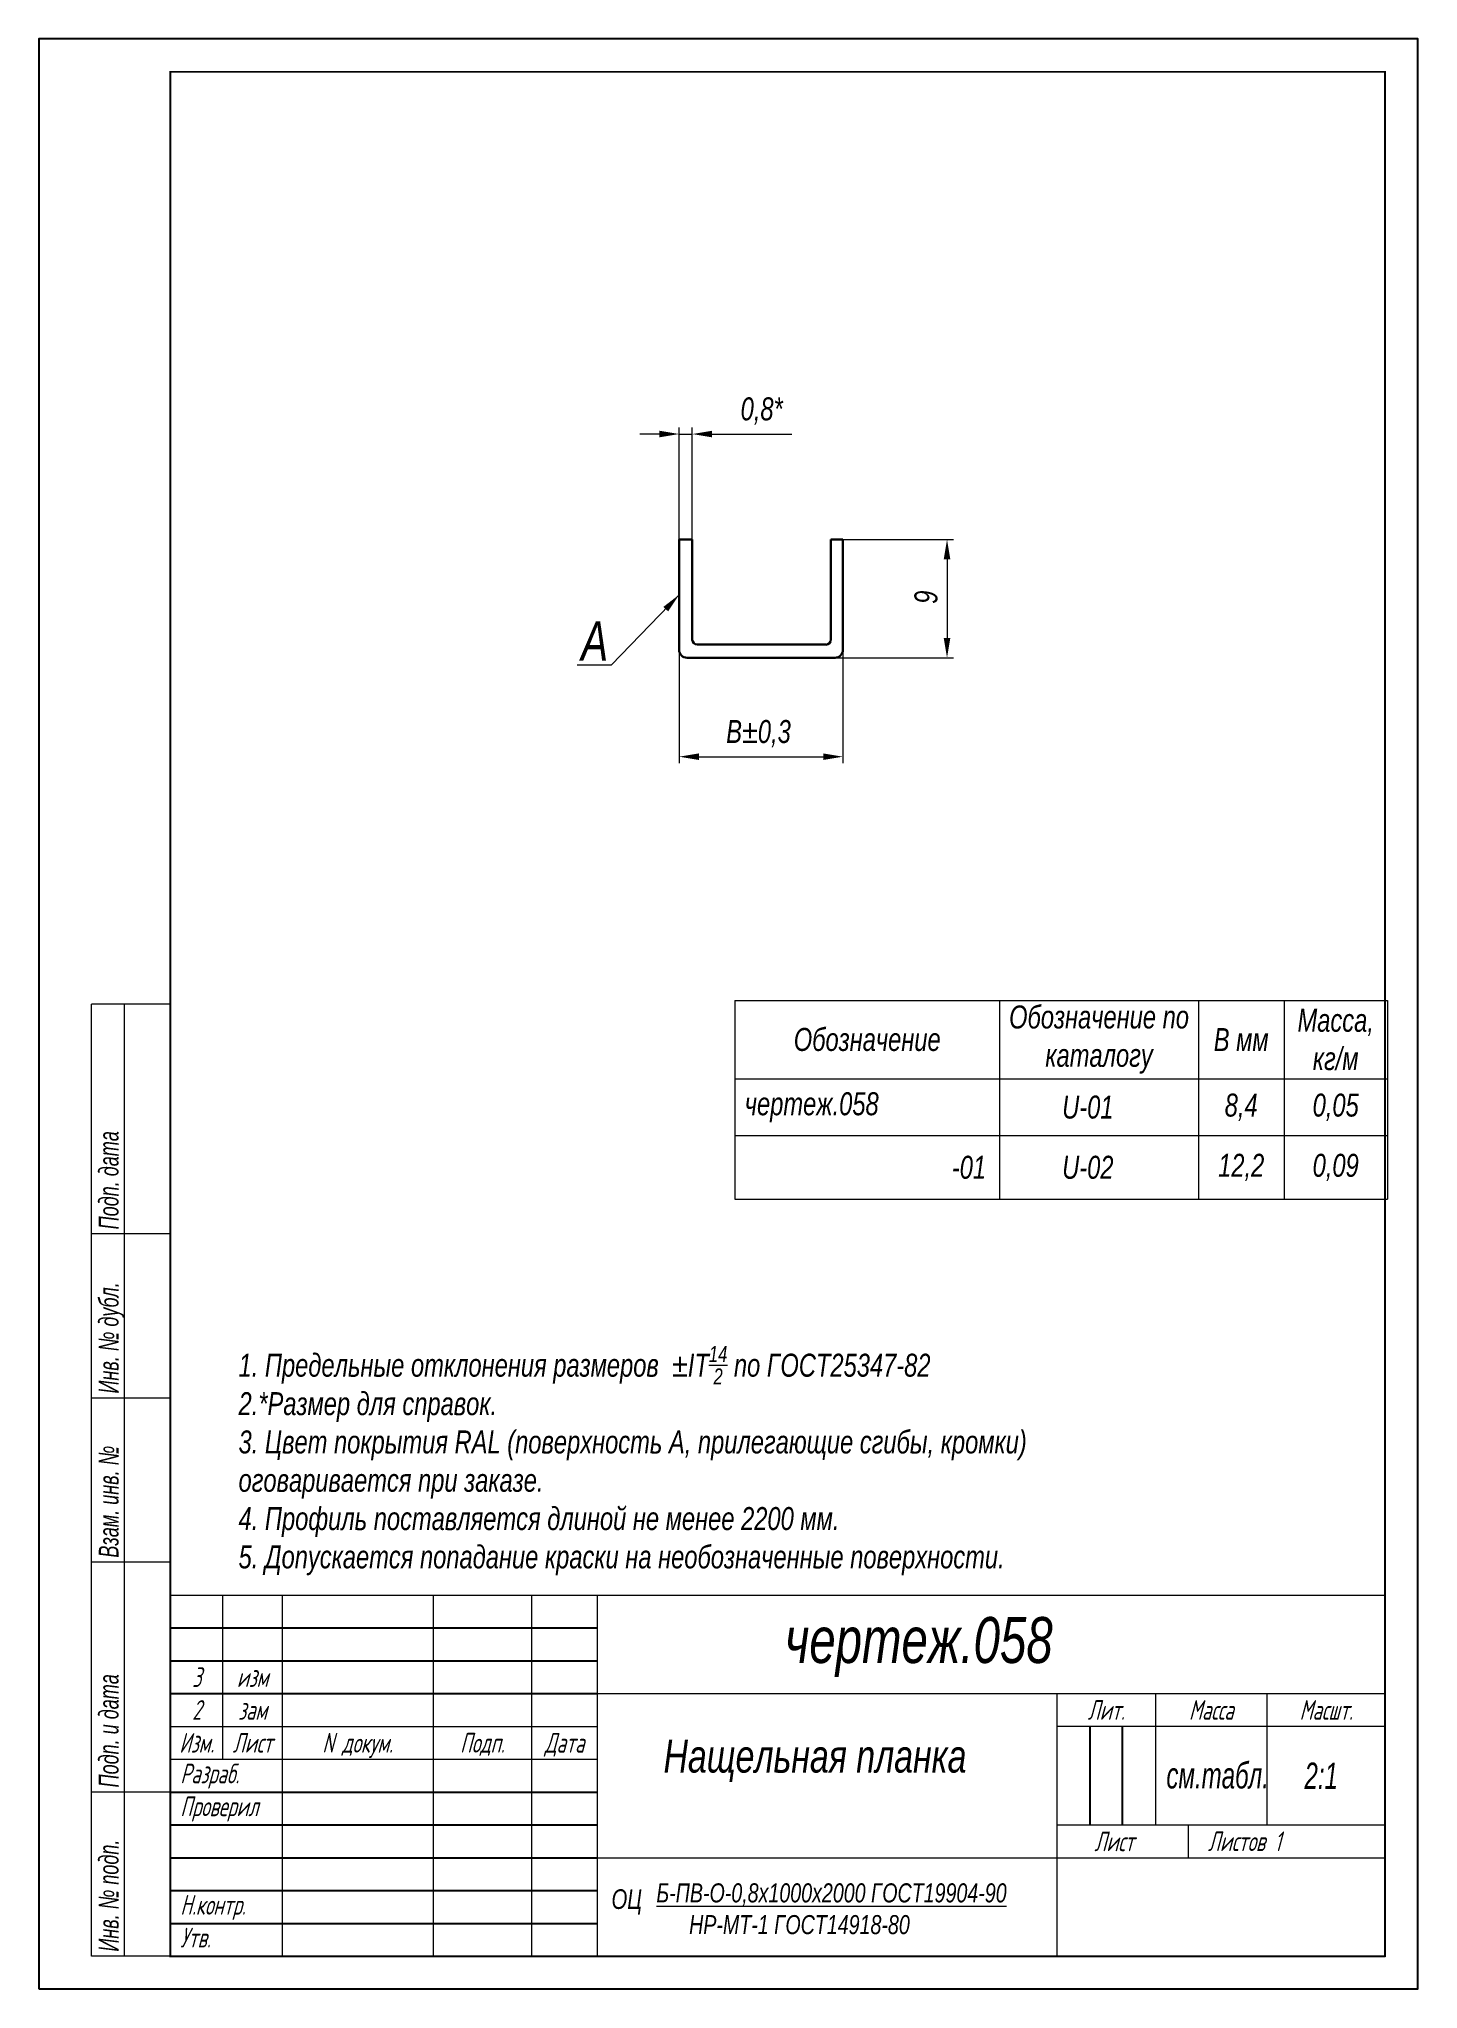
# Model space of a CAD drawing. Header units: millimetres. Extents: x 14 to 37170, y 5 to 92310.
# Drawn here: x 36960.2 to 37170.2, y 92012.9 to 92309.9 of the extents above; entities that cross this region are included whole.
import ezdxf
from ezdxf.enums import TextEntityAlignment as Align

# ---------------------------------------------------------------- set-up
doc = ezdxf.new("R2010")
doc.units = ezdxf.units.MM
doc.layers.get('0').update_dxf_attribs({"lineweight": 18})
doc.layers.add('Layer_02', color=10, linetype='Continuous', lineweight=30)
doc.layers.add('Layer_03', color=110, linetype='Continuous', lineweight=13)
doc.layers.add('Layer_04', color=7, linetype='Continuous')
doc.layers.add('Layer_05', color=7, linetype='Continuous')
doc.styles.add('Style_01', font='ARIALNI.TTF', dxfattribs={"width": 0.9})
doc.styles.add('Style_02', font='ARIALNI.TTF', dxfattribs={"width": 0.8})
doc.styles.add('Style_03', font='ARIALNI.TTF', dxfattribs={"width": 0.9, "height": 3.5})
doc.styles.add('Style_04', font='ARIALNI.TTF', dxfattribs={"width": 0.9, "height": 6})
doc.styles.add('Style_05', font='isocpeur.ttf')
doc.dimstyles.new('DimStyle_01', dxfattribs={"dimtxt": 6, "dimasz": 5.5, "dimexe": 1, "dimexo": 0.625, "dimgap": 1.4, "dimtad": 1, "dimdec": 0, "dimtxsty": 'Style_04', "dimcen": 0.1, "dimclrd": 256, "dimclre": 256, "dimclrt": 256, "dimazin": 3, "dimtfac": 1, "dimtdec": 0, "dimtmove": 0, "dimatfit": 3, "dimlwd": 13, "dimlwe": 13})

msp = doc.modelspace()

# ---------------------------------------------------------------- texts
at = {"ltscale": 5, "style": 'Style_02', "width": 0.8}
for s, p in [('Подп. дата', (36973.2, 92128.6)), ('Инв. № дубл.', (36973.2, 92103.6)), ('Взам. инв. №', (36973.2, 92078.6)), ('Подп. и дата', (36973.2, 92043.6)), ('Инв. № подп.', (36973.2, 92018.6))]:
    msp.add_text(s, height=3, rotation=90, dxfattribs=at).set_placement(p, align=Align.BOTTOM_LEFT)
at = {"color": 7, "style": 'Style_03', "width": 0.9}
for s, height, p in [('чертеж.058', 7, (37073.77, 92062.55)), ('Нащельная планка  ', 5, (37055.3, 92045.86)), ('ОЦ', 3, (37047.37, 92025.09))]:
    msp.add_text(s, height=height, dxfattribs=at).set_placement(p)
at = {"style": 'Style_05', "oblique": 15, "width": 0.66666}
for s, p in [('3', (36984.2, 92060.4)), ('изм', (36992.7, 92060.4)), ('2', (36984.2, 92055.4)), ('зам', (36992.7, 92055.4)), ('Лит.', (37122.7, 92055.4)), ('Масса', (37138.7, 92055.4)), ('Масшт.', (37156.2, 92055.4)), ('Изм.', (36984.2, 92050.4)), ('Лист', (36992.7, 92050.4)), ('N докум.', (37008.7, 92050.4)), ('Подп.', (37027.7, 92050.4)), ('Дата', (37040.2, 92050.4))]:
    msp.add_text(s, height=3, dxfattribs=at).set_placement(p, align=Align.MIDDLE_CENTER)
for s, p in [('Разраб.', (36981.71, 92044.22)), ('Проверил', (36981.71, 92039.22)), ('Н.контр.', (36981.71, 92024.22)), ('Утв.', (36981.71, 92019.22))]:
    msp.add_text(s, height=3, dxfattribs=at).set_placement(p)
at = {"lineweight": 0, "style": 'Style_01', "width": 0.8}
msp.add_text('см.табл.', height=4, dxfattribs=at).set_placement((37131.88, 92043.44))
msp.add_text('2:1', height=4, dxfattribs=at).set_placement((37152.91, 92045.38), align=Align.MIDDLE_LEFT)
at = {"style": 'Style_05', "oblique": 15, "width": 0.66666}
for s, p in [('Лист', (37120.91, 92035.38)), ('Листов', (37138.2, 92035.4)), ('1', (37148.32, 92035.4))]:
    msp.add_text(s, height=3, dxfattribs=at).set_placement(p, align=Align.MIDDLE_LEFT)
at = {"color": 7, "insert": (36984.56, 92110.85), "char_height": 3.5, "attachment_point": 1, "style": 'Style_03'}
msp.add_mtext_dynamic_manual_height_columns('\\A1;      1. Предельные отклонения размеров  %%PIT{\\H0.7x;\\S14/2;} по ГОСТ25347-82\\P      2.{\\C256;*}Размер для справок.\\P      3. Цвет покрытия RAL (поверхность А, прилегающие сгибы, кромки) \\P      оговаривается при заказе.\\P      4. Профиль поставляется длиной не менее 2200 мм.\\P      5.{\\C256; Допускается попадание краски на необозначенные поверхности.}', width=177.5144, gutter_width=70, heights=[39.38], dxfattribs=at)
at = {"color": 3, "ltscale": 2, "insert": (37054.21, 92028.99), "char_height": 2.9, "width": 59.7044, "attachment_point": 1, "style": 'Style_03'}
msp.add_mtext('{\\L\\C0;Б-ПВ-О-0,8х1000х2000 ГОСТ19904-90\\P\\l      HP-MT-1 ГОСТ14918-80}', dxfattribs=at)
at = {"layer": 'Layer_03', "style": 'Style_04', "width": 0.9}
msp.add_text('А', height=6, dxfattribs=at).set_placement((37042.74, 92215.2))

# ---------------------------------------------------------------- blocks, each defined once
blk = doc.blocks.new('A$C270D7DBD')
blk.add_line((12, 0), (0, 0))
blk = doc.blocks.new('*D2')
at = {"layer": 'Defpoints', "color": 0, "transparency": 16777216}
for p in [(37082.62, 92233.66), (37081.42, 92215.66), (37098.47, 92215.66)]:
    blk.add_point(p, dxfattribs=at)
at = {"layer": 'Layer_03', "lineweight": 13, "transparency": 16777216}
for p, q in [((37082.68, 92233.66), (37099.47, 92233.66)), ((37098.47, 92230.66), (37098.47, 92218.66)), ((37081.48, 92215.66), (37099.47, 92215.66))]:
    blk.add_line(p, q, dxfattribs=at)
at = {"layer": 'Layer_03', "transparency": 16777216}
for points in [[(37097.97, 92230.66), (37098.97, 92230.66), (37098.47, 92233.66)], [(37097.97, 92218.66), (37098.97, 92218.66), (37098.47, 92215.66)]]:
    blk.add_solid(points, dxfattribs=at)
at = {"layer": 'Layer_03', "transparency": 16777216, "insert": (37095.28, 92224.88), "char_height": 3.5, "attachment_point": 5, "rotation": 90, "style": 'Style_03'}
blk.add_mtext('\\A1;9', dxfattribs=at)
blk = doc.blocks.new('*D3')
at = {"layer": 'Defpoints', "color": 0, "transparency": 16777216}
for p in [(37059.68, 92249.73), (37057.68, 92233.66), (37059.68, 92233.66)]:
    blk.add_point(p, dxfattribs=at)
at = {"layer": 'Layer_03', "lineweight": 13, "transparency": 16777216}
for p, q in [((37054.68, 92249.73), (37051.68, 92249.73)), ((37057.68, 92233.72), (37057.68, 92250.73)), ((37059.68, 92233.72), (37059.68, 92250.73)), ((37062.68, 92249.73), (37074.82, 92249.73))]:
    blk.add_line(p, q, dxfattribs=at)
at = {"layer": 'Layer_03', "transparency": 16777216}
for points in [[(37054.68, 92250.23), (37054.68, 92249.23), (37057.68, 92249.73)], [(37062.68, 92250.23), (37062.68, 92249.23), (37059.68, 92249.73)]]:
    blk.add_solid(points, dxfattribs=at)
at = {"layer": 'Layer_03', "transparency": 16777216, "insert": (37070.25, 92253.24), "char_height": 3.5, "attachment_point": 5, "style": 'Style_03'}
blk.add_mtext('\\A1;0,8*', dxfattribs=at)
blk = doc.blocks.new('*D4')
at = {"layer": 'Defpoints', "color": 0, "transparency": 16777216}
for p in [(37057.68, 92216.86), (37082.62, 92216.86), (37082.62, 92200.59)]:
    blk.add_point(p, dxfattribs=at)
at = {"layer": 'Layer_03', "lineweight": 13, "transparency": 16777216}
for p, q in [((37057.68, 92216.79), (37057.68, 92199.59)), ((37082.62, 92216.79), (37082.62, 92199.59)), ((37060.68, 92200.59), (37079.62, 92200.59))]:
    blk.add_line(p, q, dxfattribs=at)
at = {"layer": 'Layer_03', "transparency": 16777216}
for points in [[(37060.68, 92201.09), (37060.68, 92200.09), (37057.68, 92200.59)], [(37079.62, 92201.09), (37079.62, 92200.09), (37082.62, 92200.59)]]:
    blk.add_solid(points, dxfattribs=at)
at = {"layer": 'Layer_03', "transparency": 16777216, "insert": (37069.76, 92204.1), "char_height": 3.5, "width": 11.1504, "attachment_point": 5, "style": 'Style_03'}
blk.add_mtext('\\A1;В%%P0,3', dxfattribs=at)
blk = doc.blocks.new('*T1')
at = {"color": 0, "linetype": 'ByBlock', "lineweight": -2}
for p, q in [((0, 0), (99.37, 0)), ((0, 0), (0, -11.94)), ((40.31, 0), (40.31, -11.94)), ((70.58, 0), (70.58, -11.94)), ((83.62, 0), (83.62, -11.94)), ((99.37, 0), (99.37, -11.94)), ((0, -11.94), (99.37, -11.94)), ((0, -11.94), (0, -30.28)), ((40.31, -11.94), (40.31, -30.28)), ((70.58, -11.94), (70.58, -30.28)), ((83.62, -11.94), (83.62, -30.28)), ((99.37, -11.94), (99.37, -30.28)), ((0, -20.6), (99.37, -20.6)), ((0, -30.28), (99.37, -30.28))]:
    blk.add_line(p, q, dxfattribs=at)
at = {"color": 0, "style": 'Style_03'}
for s, insert, char_height, width, attachment_point in [('Обозначение по каталогу', (55.45, -5.97), 3.5, 28.777, 5), ('Масса, кг/м', (91.49, -5.97), 3.5, 14.2528, 5), ('Обозначение', (20.15, -5.97), 3.5, 38.8072, 5), ('В мм', (77.1, -5.97), 3.5, 11.5317, 5), ('чертеж.058', (1.5, -16.27), 3.5, 37.3072, 4), ('        U-01', (41.81, -16.27), 3.5, 27.277, 4), ('8,4', (77.1, -16.27), 3.5, 7.0317, 5), ('0,05', (91.49, -16.27), 3.5, 9.7528, 5), ('                   {\\H0.77778x;       -01 }                       {\\H0.77778x;                     }', (1.5, -25.44), 4.5, 37.3072, 4), ('        U-02', (41.81, -25.44), 3.5, 27.277, 4), ('12,2', (77.1, -25.44), 3.5, 7.0317, 5), ('0,09', (91.49, -25.44), 3.5, 9.7528, 5)]:
    blk.add_mtext(s, dxfattribs=dict(at, insert=insert, char_height=char_height, width=width, attachment_point=attachment_point))

# ---------------------------------------------------------------- dimensions: what is measured, and where the dimension line sits
at = {"layer": 'Layer_03'}
dim = msp.add_linear_dim(base=(37059.68, 92249.73), p1=(37057.68, 92233.66), p2=(37059.68, 92233.66), text='0,8*', dimstyle='DimStyle_01', override={"dimasz": 3}, dxfattribs=at)
dim.commit()
dim.dimension.update_dxf_attribs({"geometry": '*D3', "text_midpoint": (37070.25, 92253.24)})
dim = msp.add_linear_dim(base=(37098.47, 92215.66), p1=(37082.62, 92233.66), p2=(37081.42, 92215.66), angle=90, text='9', dimstyle='DimStyle_01', override={"dimtxt": 3.5, "dimasz": 3}, dxfattribs=at)
dim.commit()
dim.dimension.update_dxf_attribs({"geometry": '*D2', "text_midpoint": (37098.47, 92224.88), "dimtype": 160})
dim = msp.add_linear_dim(base=(37082.62, 92200.59), p1=(37057.68, 92216.86), p2=(37082.62, 92216.86), text='В%%P0,3', dimstyle='DimStyle_01', override={"dimtxt": 3.5, "dimasz": 3}, dxfattribs=at)
dim.commit()
dim.dimension.update_dxf_attribs({"geometry": '*D4', "text_midpoint": (37069.76, 92200.59), "dimtype": 160})

# ---------------------------------------------------------------- linework, layer by layer
at = {"color": 3}
for p, q in [((36968.2, 92017.9), (36968.2, 92162.9)), ((36980.2, 92162.9), (36968.2, 92162.9)), ((36973.2, 92017.9), (36973.2, 92162.9)), ((36980.2, 92127.9), (36968.2, 92127.9)), ((36980.2, 92102.9), (36968.2, 92102.9)), ((36980.2, 92072.9), (37165.2, 92072.9)), ((36980.2, 92017.9), (36980.2, 92072.9)), ((36988.2, 92047.9), (36988.2, 92072.9)), ((36997.2, 92072.9), (36997.2, 92017.9)), ((37020.2, 92072.9), (37020.2, 92017.9)), ((37035.2, 92072.9), (37035.2, 92017.9)), ((37045.2, 92072.9), (37045.2, 92017.9)), ((37045.2, 92057.9), (37165.2, 92057.9)), ((37115.2, 92057.9), (37115.2, 92017.9)), ((37130.2, 92057.9), (37130.2, 92037.9)), ((37147.2, 92037.9), (37147.2, 92057.9)), ((36980.2, 92052.9), (37045.2, 92052.9)), ((37165.2, 92052.9), (37115.2, 92052.9)), ((36980.2, 92047.9), (37045.2, 92047.9)), ((36980.2, 92042.9), (36968.2, 92042.9)), ((37115.2, 92037.9), (37165.2, 92037.9)), ((37135.2, 92037.9), (37135.2, 92032.9)), ((37045.2, 92032.9), (37165.2, 92032.9)), ((36980.2, 92017.9), (36968.2, 92017.9))]:
    msp.add_line(p, q, dxfattribs=at)
at = {"layer": 'Layer_02'}
for p, q in [((37059.68, 92233.66), (37057.68, 92233.66)), ((37057.68, 92233.66), (37057.68, 92216.86)), ((37059.68, 92218.4), (37059.68, 92233.66)), ((37082.62, 92233.66), (37080.8, 92233.66)), ((37080.8, 92233.66), (37080.8, 92218.44)), ((37082.62, 92216.86), (37082.62, 92233.66)), ((37058.88, 92215.66), (37081.42, 92215.66)), ((37080.05, 92217.66), (37060.4, 92217.66))]:
    msp.add_line(p, q, dxfattribs=at)
for centre, radius, start, end in [((37058.88, 92216.86), 1.2, 180, 270), ((37060.47, 92218.45), 0.795, 183.1317, 264.8784), ((37080.01, 92218.44), 0.791, 272.9915, 359.4362), ((37081.42, 92216.86), 1.2, 270, 0)]:
    msp.add_arc(centre, radius, start, end, dxfattribs=at)
at = {"layer": 'Layer_03'}
for p, q in [((37057.68, 92249.73), (37059.68, 92249.73)), ((37057.68, 92225.26), (37047.33, 92214.54)), ((37047.33, 92214.54), (37042.17, 92214.54))]:
    msp.add_line(p, q, dxfattribs=at)
msp.add_solid([(37055.27, 92223.4), (37056, 92222.72), (37057.68, 92225.26)], dxfattribs=at)
at = {"layer": 'Layer_04', "elevation": 0}
msp.add_lwpolyline([(36960.19, 92012.9), (37170.19, 92012.9), (37170.19, 92309.9), (36960.19, 92309.9)], close=True, dxfattribs=at)
at = {"layer": 'Layer_04', "const_width": 0.3, "elevation": 0}
msp.add_lwpolyline([(36980.19, 92017.9), (37165.19, 92017.9), (37165.19, 92304.9), (36980.19, 92304.9)], close=True, dxfattribs=at)
at = {"layer": 'Layer_05', "color": 3}
for p, q in [((36980.2, 92017.9), (36980.2, 92072.9)), ((36980.06, 92017.9), (37165.19, 92017.9))]:
    msp.add_line(p, q, dxfattribs=at)
at = {"layer": 'Layer_05', "color": 8}
for p, q in [((36980.2, 92067.9), (37045.2, 92067.9)), ((36980.2, 92062.9), (37045.2, 92062.9)), ((36980.2, 92057.9), (37045.2, 92057.9)), ((36980.2, 92052.9), (36980.2, 92052.9)), ((36980.2, 92052.9), (36980.2, 92052.9)), ((37120.2, 92052.9), (37120.2, 92037.9)), ((37125.2, 92037.9), (37125.2, 92052.9)), ((36980.2, 92042.9), (37045.2, 92042.9)), ((36980.2, 92037.9), (37045.2, 92037.9)), ((36980.2, 92032.9), (37045.2, 92032.9)), ((36980.2, 92027.9), (37045.2, 92027.9)), ((36980.2, 92022.9), (37045.2, 92022.9))]:
    msp.add_line(p, q, dxfattribs=at)

# ---------------------------------------------------------------- block references
msp.add_blockref('*T1', (37066.17, 92163.47))
at = {"color": 3}
msp.add_blockref('A$C270D7DBD', (36968.2, 92077.9), dxfattribs=at)

msp.set_redraw_order([(e.dxf.handle, doc.entitydb.next_handle()) for e in msp.query("TEXT MTEXT ATTDEF DIMENSION ARC_DIMENSION")])  # texts and dimensions are drawn at this point

doc.saveas('drawing.dxf')
